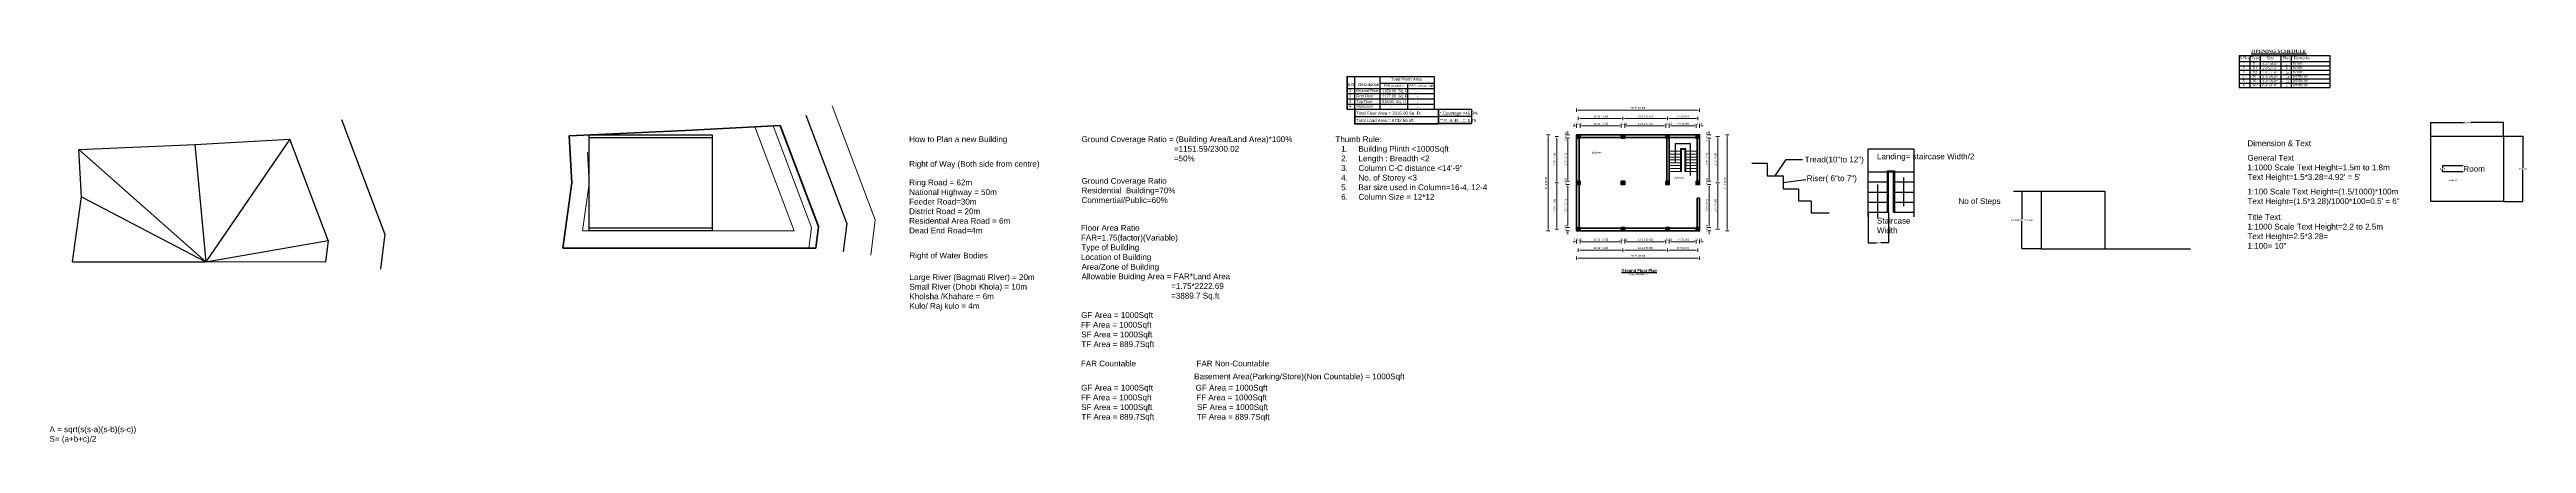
# Model space of a CAD drawing. Header units: feet. Extents: x 28652 to 66086, y -6769 to -640.
# Drawn here: x 34573 to 43155, y -2246 to -880 of the extents above; entities that cross this region are included whole.
import ezdxf

# ---------------------------------------------------------------- set-up
doc = ezdxf.new("R2010")
doc.units = ezdxf.units.FT
doc.header["$LTSCALE"] = 50
doc.header["$MEASUREMENT"] = 0
doc.header["$PDMODE"] = 34
doc.linetypes.add('CENTER', pattern=[2, 1.25, -0.25, 0.25, -0.25])
doc.linetypes.add('DASHED', pattern=[0.75, 0.5, -0.25])
for name, color, linetype, lineweight in [('Boundary', 6, 'Continuous', 35), ('COLUMN', 145, 'Continuous', 40), ('DIMENSION', 142, 'Continuous', 13), ('Right of Way', 3, 'DASHED', 9), ('Road', 3, 'Continuous', 5), ('Setback', 2, 'DASHED', 5), ('stair', 140, 'Continuous', 18), ('wall', 6, 'Continuous', 40)]:
    doc.layers.add(name, color=color, linetype=linetype, lineweight=lineweight)
for name, color, linetype in [('CL', 253, 'CENTER'), ('Hatch', 30, 'Continuous'), ('Text', 7, 'Continuous')]:
    doc.layers.add(name, color=color, linetype=linetype)
doc.styles.add('1@100', font='arial.ttf', dxfattribs={"height": 6})
doc.styles.add('1@1000', font='arial.ttf', dxfattribs={"height": 60})
doc.styles.add('7 INCH', font='times.ttf', dxfattribs={"height": 7})
doc.styles.add('7 INCH1', font='ARIALN.TTF', dxfattribs={"height": 8})
doc.styles.add('dimension', font='arial.ttf')
doc.styles.get("Standard").update_dxf_attribs({"font": 'arial.ttf'})
doc.dimstyles.new('1@100', dxfattribs={"dimscale": 0.1, "dimtxt": 60, "dimasz": 60, "dimexe": 60, "dimexo": 0, "dimgap": 30, "dimtad": 1, "dimdec": 0, "dimzin": 0, "dimdsep": 46, "dimlunit": 4, "dimtxsty": 'dimension', "dimcen": 0, "dimclrd": 256, "dimclre": 256, "dimclrt": 256, "dimadec": 0, "dimazin": 0, "dimtfac": 1, "dimtdec": 0, "dimtix": 1, "dimtofl": 0, "dimtmove": 0, "dimatfit": 3, "dimfxl": 60, "dimfxlon": 1, "dimtfillclr": 256, "dimtolj": 1, "dimtzin": 0, "dimlwd": -1, "dimlwe": -1, "dimarcsym": 0})
doc.dimstyles.get("Standard").update_dxf_attribs({"dimtxt": 6, "dimasz": 0.18, "dimexe": 0.18, "dimexo": 0.0625, "dimgap": 0.09, "dimtad": 0, "dimtih": 1, "dimtoh": 1, "dimdec": 0, "dimzin": 0, "dimdsep": 46, "dimlunit": 4, "dimtxsty": 'Standard', "dimcen": 0.09, "dimadec": 0, "dimazin": 0, "dimtfac": 1, "dimtdec": 0, "dimtofl": 0, "dimtmove": 0, "dimatfit": 3, "dimfxl": 1, "dimtolj": 1, "dimtzin": 0, "dimarcsym": 0})

# ---------------------------------------------------------------- blocks, each defined once
blk = doc.blocks.new('column')
at = {"layer": 'Hatch'}
h = blk.add_hatch(color=256, dxfattribs=at)
h.dxf.hatch_style = 1
h.paths.add_polyline_path([(5267.6, 489.2), (5279.6, 489.2), (5279.6, 501.2), (5267.6, 501.2)])
at = {"layer": 'COLUMN'}
blk.add_lwpolyline([(5267.6, 501.2), (5279.6, 501.2), (5279.6, 489.2), (5267.6, 489.2)], close=True, dxfattribs=at)
blk = doc.blocks.new('*D101')
at = {"color": 0, "lineweight": -2, "transparency": 16777216}
for p, q in [((40874.1, -1444.7), (40874.1, -1550.8)), ((40944.8, -1444.7), (40944.8, -1550.8)), ((40874.3, -1550.7), (40901.4, -1550.7)), ((40944.6, -1550.7), (40917.5, -1550.7))]:
    blk.add_line(p, q, dxfattribs=at)
at = {"color": 0, "transparency": 16777216}
for points in [[(40874.3, -1550.6), (40874.3, -1550.7), (40874.1, -1550.7)], [(40944.6, -1550.6), (40944.6, -1550.7), (40944.8, -1550.7)]]:
    blk.add_solid(points, dxfattribs=at)
at = {"layer": 'Defpoints', "color": 0, "transparency": 16777216}
for p in [(40874.1, -1444.7), (40944.8, -1444.7), (40944.8, -1550.7)]:
    blk.add_point(p, dxfattribs=at)
at = {"color": 0, "transparency": 16777216, "insert": (40909.4, -1550.7), "char_height": 6, "attachment_point": 5}
blk.add_mtext('\\A1;8\'-0"', dxfattribs=at)
blk = doc.blocks.new('*D102')
at = {"color": 0, "lineweight": -2, "transparency": 16777216}
for p, q in [((41473.5, -1373), (41406.5, -1373)), ((41406.6, -1373.2), (41406.6, -1468.8)), ((41406.6, -1570.7), (41406.6, -1475.1)), ((41473.5, -1570.9), (41406.5, -1570.9))]:
    blk.add_line(p, q, dxfattribs=at)
at = {"color": 0, "transparency": 16777216}
for points in [[(41406.6, -1373.2), (41406.7, -1373.2), (41406.6, -1373)], [(41406.6, -1570.7), (41406.7, -1570.7), (41406.6, -1570.9)]]:
    blk.add_solid(points, dxfattribs=at)
at = {"layer": 'Defpoints', "color": 0, "transparency": 16777216}
for p in [(41406.6, -1373), (41473.6, -1373), (41473.6, -1570.9)]:
    blk.add_point(p, dxfattribs=at)
at = {"color": 0, "transparency": 16777216, "insert": (41406.6, -1471.9), "char_height": 6, "attachment_point": 5}
blk.add_mtext('\\A1;9\'5"=113"/7"=16 nos', dxfattribs=at)
blk = doc.blocks.new('*D103')
at = {"color": 0, "lineweight": -2, "transparency": 16777216}
for p, q in [((42823, -1180.7), (42823, -1132.6)), ((42823.2, -1132.8), (42936.8, -1132.8)), ((43074.7, -1132.8), (42961.1, -1132.8)), ((43074.8, -1180.7), (43074.8, -1132.6))]:
    blk.add_line(p, q, dxfattribs=at)
at = {"color": 0, "transparency": 16777216}
for points in [[(42823.2, -1132.8), (42823.2, -1132.9), (42823, -1132.8)], [(43074.7, -1132.8), (43074.7, -1132.9), (43074.8, -1132.8)]]:
    blk.add_solid(points, dxfattribs=at)
at = {"layer": 'Defpoints', "color": 0, "transparency": 16777216}
for p in [(42823, -1180.8), (43074.8, -1132.8), (43074.8, -1180.8)]:
    blk.add_point(p, dxfattribs=at)
at = {"color": 0, "transparency": 16777216, "insert": (42948.9, -1132.8), "char_height": 6, "attachment_point": 5}
blk.add_mtext('\\A1;1000m', dxfattribs=at)
blk = doc.blocks.new('*D104')
at = {"color": 0, "lineweight": -2, "transparency": 16777216}
for p, q in [((43074.9, -1180.8), (43142.1, -1180.8)), ((43141.9, -1181), (43141.9, -1290.8)), ((43141.9, -1406.9), (43141.9, -1297.1)), ((43074.9, -1407.1), (43142.1, -1407.1))]:
    blk.add_line(p, q, dxfattribs=at)
at = {"color": 0, "transparency": 16777216}
for points in [[(43141.9, -1181), (43141.9, -1181), (43141.9, -1180.8)], [(43141.9, -1406.9), (43141.9, -1406.9), (43141.9, -1407.1)]]:
    blk.add_solid(points, dxfattribs=at)
at = {"layer": 'Defpoints', "color": 0, "transparency": 16777216}
for p in [(43074.8, -1180.8), (43074.8, -1407.1), (43141.9, -1407.1)]:
    blk.add_point(p, dxfattribs=at)
at = {"color": 0, "transparency": 16777216, "insert": (43141.9, -1293.9), "char_height": 6, "attachment_point": 5}
blk.add_mtext('\\A1;1000m', dxfattribs=at)
blk = doc.blocks.new('*D105')
at = {"color": 0, "lineweight": -2, "transparency": 16777216}
for p, q in [((42936, -1283.4), (42863.6, -1283.4)), ((42863.8, -1283.5), (42863.8, -1290.5)), ((42936, -1304), (42863.6, -1304)), ((42863.8, -1303.8), (42863.8, -1296.8))]:
    blk.add_line(p, q, dxfattribs=at)
at = {"color": 0, "transparency": 16777216}
for points in [[(42863.8, -1283.5), (42863.8, -1283.5), (42863.8, -1283.4)], [(42863.8, -1303.8), (42863.8, -1303.8), (42863.8, -1304)]]:
    blk.add_solid(points, dxfattribs=at)
at = {"layer": 'Defpoints', "color": 0, "transparency": 16777216}
for p in [(42863.8, -1283.4), (42936, -1283.4), (42936, -1304)]:
    blk.add_point(p, dxfattribs=at)
at = {"color": 0, "transparency": 16777216, "insert": (42863.8, -1293.7), "char_height": 6, "attachment_point": 5}
blk.add_mtext('\\A1;1.5m', dxfattribs=at)
blk = doc.blocks.new('*D130')
at = {"layer": 'Defpoints', "color": 0, "transparency": 16777216}
for p in [(39832.9, -1496.9), (39863.7, -1496.9), (39863.7, -1508.9)]:
    blk.add_point(p, dxfattribs=at)
at = {"layer": 'DIMENSION', "transparency": 16777216}
for p, q in [((39838.9, -1496.9), (39826.9, -1496.9)), ((39838.9, -1508.9), (39826.9, -1508.9)), ((39832.9, -1490.9), (39832.9, -1484.9)), ((39832.9, -1514.9), (39832.9, -1520.9))]:
    blk.add_line(p, q, dxfattribs=at)
for points in [[(39831.9, -1490.9), (39833.9, -1490.9), (39832.9, -1496.9)], [(39831.9, -1514.9), (39833.9, -1514.9), (39832.9, -1508.9)]]:
    blk.add_solid(points, dxfattribs=at)
at = {"layer": 'DIMENSION', "transparency": 16777216, "insert": (39826.1, -1502.9), "char_height": 6, "attachment_point": 5, "rotation": 90, "style": 'dimension'}
blk.add_mtext("\\A1;1' [0.30]", dxfattribs=at)
blk = doc.blocks.new('*D131')
at = {"layer": 'Defpoints', "color": 0, "transparency": 16777216}
for p in [(39832.9, -1348.4), (39863.7, -1348.4), (39863.7, -1496.9)]:
    blk.add_point(p, dxfattribs=at)
at = {"layer": 'DIMENSION', "transparency": 16777216}
for p, q in [((39838.9, -1348.4), (39826.9, -1348.4)), ((39832.9, -1490.9), (39832.9, -1354.4)), ((39838.9, -1496.9), (39826.9, -1496.9))]:
    blk.add_line(p, q, dxfattribs=at)
for points in [[(39831.9, -1354.4), (39833.9, -1354.4), (39832.9, -1348.4)], [(39831.9, -1490.9), (39833.9, -1490.9), (39832.9, -1496.9)]]:
    blk.add_solid(points, dxfattribs=at)
at = {"layer": 'DIMENSION', "transparency": 16777216, "insert": (39826.1, -1422.7), "char_height": 6, "attachment_point": 5, "rotation": 90, "style": 'dimension'}
blk.add_mtext('\\A1;12\'-5" [3.77]', dxfattribs=at)
blk = doc.blocks.new('*D132')
at = {"layer": 'Defpoints', "color": 0, "transparency": 16777216}
for p in [(39832.9, -1336.4), (39863.7, -1336.4), (39863.7, -1348.4)]:
    blk.add_point(p, dxfattribs=at)
at = {"layer": 'DIMENSION', "transparency": 16777216}
for p, q in [((39838.9, -1336.4), (39826.9, -1336.4)), ((39838.9, -1348.4), (39826.9, -1348.4)), ((39832.9, -1330.4), (39832.9, -1324.4)), ((39832.9, -1354.4), (39832.9, -1360.4))]:
    blk.add_line(p, q, dxfattribs=at)
for points in [[(39831.9, -1330.4), (39833.9, -1330.4), (39832.9, -1336.4)], [(39831.9, -1354.4), (39833.9, -1354.4), (39832.9, -1348.4)]]:
    blk.add_solid(points, dxfattribs=at)
at = {"layer": 'DIMENSION', "transparency": 16777216, "insert": (39826.1, -1342.4), "char_height": 6, "attachment_point": 5, "rotation": 90, "style": 'dimension'}
blk.add_mtext("\\A1;1' [0.30]", dxfattribs=at)
blk = doc.blocks.new('*D133')
at = {"layer": 'Defpoints', "color": 0, "transparency": 16777216}
for p in [(39832.9, -1187.9), (39863.7, -1187.9), (39863.7, -1336.4)]:
    blk.add_point(p, dxfattribs=at)
at = {"layer": 'DIMENSION', "transparency": 16777216}
for p, q in [((39838.9, -1187.9), (39826.9, -1187.9)), ((39832.9, -1330.4), (39832.9, -1193.9)), ((39838.9, -1336.4), (39826.9, -1336.4))]:
    blk.add_line(p, q, dxfattribs=at)
for points in [[(39831.9, -1193.9), (39833.9, -1193.9), (39832.9, -1187.9)], [(39831.9, -1330.4), (39833.9, -1330.4), (39832.9, -1336.4)]]:
    blk.add_solid(points, dxfattribs=at)
at = {"layer": 'DIMENSION', "transparency": 16777216, "insert": (39826.1, -1262.1), "char_height": 6, "attachment_point": 5, "rotation": 90, "style": 'dimension'}
blk.add_mtext('\\A1;12\'-5" [3.77]', dxfattribs=at)
blk = doc.blocks.new('*D134')
at = {"layer": 'Defpoints', "color": 0, "transparency": 16777216}
for p in [(39832.9, -1175.9), (39863.7, -1175.9), (39863.7, -1187.9)]:
    blk.add_point(p, dxfattribs=at)
at = {"layer": 'DIMENSION', "transparency": 16777216}
for p, q in [((39838.9, -1175.9), (39826.9, -1175.9)), ((39838.9, -1187.9), (39826.9, -1187.9)), ((39832.9, -1169.9), (39832.9, -1163.9)), ((39832.9, -1193.9), (39832.9, -1199.9))]:
    blk.add_line(p, q, dxfattribs=at)
for points in [[(39831.9, -1169.9), (39833.9, -1169.9), (39832.9, -1175.9)], [(39831.9, -1193.9), (39833.9, -1193.9), (39832.9, -1187.9)]]:
    blk.add_solid(points, dxfattribs=at)
at = {"layer": 'DIMENSION', "transparency": 16777216, "insert": (39826.1, -1181.9), "char_height": 6, "attachment_point": 5, "rotation": 90, "style": 'dimension'}
blk.add_mtext("\\A1;1' [0.30]", dxfattribs=at)
blk = doc.blocks.new('*D135')
at = {"layer": 'Defpoints', "color": 0, "transparency": 16777216}
for p in [(39863.7, -1175.9), (39875.7, -1145.2), (39875.7, -1175.9)]:
    blk.add_point(p, dxfattribs=at)
at = {"layer": 'DIMENSION', "transparency": 16777216}
for p, q in [((39857.7, -1145.2), (39851.7, -1145.2)), ((39863.7, -1151.2), (39863.7, -1139.2)), ((39875.7, -1151.2), (39875.7, -1139.2)), ((39881.7, -1145.2), (39887.7, -1145.2))]:
    blk.add_line(p, q, dxfattribs=at)
for points in [[(39857.7, -1144.2), (39857.7, -1146.2), (39863.7, -1145.2)], [(39881.7, -1144.2), (39881.7, -1146.2), (39875.7, -1145.2)]]:
    blk.add_solid(points, dxfattribs=at)
at = {"layer": 'DIMENSION', "transparency": 16777216, "insert": (39869.7, -1138.3), "char_height": 6, "attachment_point": 5, "style": 'dimension'}
blk.add_mtext("\\A1;1' [0.30]", dxfattribs=at)
blk = doc.blocks.new('*D136')
at = {"layer": 'Defpoints', "color": 0, "transparency": 16777216}
for p in [(39875.7, -1175.9), (40018.3, -1145.2), (40018.3, -1175.9)]:
    blk.add_point(p, dxfattribs=at)
at = {"layer": 'DIMENSION', "transparency": 16777216}
for p, q in [((39875.7, -1151.2), (39875.7, -1139.2)), ((39881.7, -1145.2), (40012.3, -1145.2)), ((40018.3, -1151.2), (40018.3, -1139.2))]:
    blk.add_line(p, q, dxfattribs=at)
for points in [[(39881.7, -1144.2), (39881.7, -1146.2), (39875.7, -1145.2)], [(40012.3, -1144.2), (40012.3, -1146.2), (40018.3, -1145.2)]]:
    blk.add_solid(points, dxfattribs=at)
at = {"layer": 'DIMENSION', "transparency": 16777216, "insert": (39947, -1138.3), "char_height": 6, "attachment_point": 5, "style": 'dimension'}
blk.add_mtext('\\A1;11\'-11" [3.62]', dxfattribs=at)
blk = doc.blocks.new('*D137')
at = {"layer": 'Defpoints', "color": 0, "transparency": 16777216}
for p in [(40018.3, -1175.9), (40030.3, -1145.2), (40030.3, -1181.9)]:
    blk.add_point(p, dxfattribs=at)
at = {"layer": 'DIMENSION', "transparency": 16777216}
for p, q in [((40012.3, -1145.2), (40006.3, -1145.2)), ((40018.3, -1151.2), (40018.3, -1139.2)), ((40030.3, -1151.2), (40030.3, -1139.2)), ((40036.3, -1145.2), (40042.3, -1145.2))]:
    blk.add_line(p, q, dxfattribs=at)
for points in [[(40012.3, -1144.2), (40012.3, -1146.2), (40018.3, -1145.2)], [(40036.3, -1144.2), (40036.3, -1146.2), (40030.3, -1145.2)]]:
    blk.add_solid(points, dxfattribs=at)
at = {"layer": 'DIMENSION', "transparency": 16777216, "insert": (40024.3, -1138.3), "char_height": 6, "attachment_point": 5, "style": 'dimension'}
blk.add_mtext("\\A1;1' [0.30]", dxfattribs=at)
blk = doc.blocks.new('*D138')
at = {"layer": 'Defpoints', "color": 0, "transparency": 16777216}
for p in [(40030.3, -1181.9), (40173, -1145.2), (40173, -1184.9)]:
    blk.add_point(p, dxfattribs=at)
at = {"layer": 'DIMENSION', "transparency": 16777216}
for p, q in [((40030.3, -1151.2), (40030.3, -1139.2)), ((40036.3, -1145.2), (40167, -1145.2)), ((40173, -1151.2), (40173, -1139.2))]:
    blk.add_line(p, q, dxfattribs=at)
for points in [[(40036.3, -1144.2), (40036.3, -1146.2), (40030.3, -1145.2)], [(40167, -1144.2), (40167, -1146.2), (40173, -1145.2)]]:
    blk.add_solid(points, dxfattribs=at)
at = {"layer": 'DIMENSION', "transparency": 16777216, "insert": (40101.6, -1138.3), "char_height": 6, "attachment_point": 5, "style": 'dimension'}
blk.add_mtext('\\A1;11\'-11" [3.62]', dxfattribs=at)
blk = doc.blocks.new('*D139')
at = {"layer": 'Defpoints', "color": 0, "transparency": 16777216}
for p in [(40173, -1184.9), (40185, -1145.2), (40185, -1184.9)]:
    blk.add_point(p, dxfattribs=at)
at = {"layer": 'DIMENSION', "transparency": 16777216}
for p, q in [((40167, -1145.2), (40161, -1145.2)), ((40173, -1151.2), (40173, -1139.2)), ((40185, -1151.2), (40185, -1139.2)), ((40191, -1145.2), (40197, -1145.2))]:
    blk.add_line(p, q, dxfattribs=at)
for points in [[(40167, -1144.2), (40167, -1146.2), (40173, -1145.2)], [(40191, -1144.2), (40191, -1146.2), (40185, -1145.2)]]:
    blk.add_solid(points, dxfattribs=at)
at = {"layer": 'DIMENSION', "transparency": 16777216, "insert": (40179, -1138.3), "char_height": 6, "attachment_point": 5, "style": 'dimension'}
blk.add_mtext("\\A1;1' [0.30]", dxfattribs=at)
blk = doc.blocks.new('*D140')
at = {"layer": 'Defpoints', "color": 0, "transparency": 16777216}
for p in [(40185, -1184.9), (40278, -1145.2), (40278, -1184.9)]:
    blk.add_point(p, dxfattribs=at)
at = {"layer": 'DIMENSION', "transparency": 16777216}
for p, q in [((40185, -1151.2), (40185, -1139.2)), ((40191, -1145.2), (40272, -1145.2)), ((40278, -1151.2), (40278, -1139.2))]:
    blk.add_line(p, q, dxfattribs=at)
for points in [[(40191, -1144.2), (40191, -1146.2), (40185, -1145.2)], [(40272, -1144.2), (40272, -1146.2), (40278, -1145.2)]]:
    blk.add_solid(points, dxfattribs=at)
at = {"layer": 'DIMENSION', "transparency": 16777216, "insert": (40231.5, -1138.3), "char_height": 6, "attachment_point": 5, "style": 'dimension'}
blk.add_mtext('\\A1;7\'-9" [2.36]', dxfattribs=at)
blk = doc.blocks.new('*D141')
at = {"layer": 'Defpoints', "color": 0, "transparency": 16777216}
for p in [(40278, -1184.9), (40290, -1145.2), (40290, -1184.9)]:
    blk.add_point(p, dxfattribs=at)
at = {"layer": 'DIMENSION', "transparency": 16777216}
for p, q in [((40272, -1145.2), (40266, -1145.2)), ((40278, -1151.2), (40278, -1139.2)), ((40290, -1151.2), (40290, -1139.2)), ((40296, -1145.2), (40302, -1145.2))]:
    blk.add_line(p, q, dxfattribs=at)
for points in [[(40272, -1144.2), (40272, -1146.2), (40278, -1145.2)], [(40296, -1144.2), (40296, -1146.2), (40290, -1145.2)]]:
    blk.add_solid(points, dxfattribs=at)
at = {"layer": 'DIMENSION', "transparency": 16777216, "insert": (40284, -1138.3), "char_height": 6, "attachment_point": 5, "style": 'dimension'}
blk.add_mtext("\\A1;1' [0.30]", dxfattribs=at)
blk = doc.blocks.new('*D142')
at = {"layer": 'Defpoints', "color": 0, "transparency": 16777216}
for p in [(39869.7, -1175.9), (40024.3, -1119.7), (40024.3, -1175.9)]:
    blk.add_point(p, dxfattribs=at)
at = {"layer": 'DIMENSION', "transparency": 16777216}
for p, q in [((39869.7, -1125.7), (39869.7, -1113.7)), ((40024.3, -1125.7), (40024.3, -1113.7)), ((39875.7, -1119.7), (40018.3, -1119.7))]:
    blk.add_line(p, q, dxfattribs=at)
for points in [[(39875.7, -1118.7), (39875.7, -1120.7), (39869.7, -1119.7)], [(40018.3, -1118.7), (40018.3, -1120.7), (40024.3, -1119.7)]]:
    blk.add_solid(points, dxfattribs=at)
at = {"layer": 'DIMENSION', "transparency": 16777216, "insert": (39947, -1112.9), "char_height": 6, "attachment_point": 5, "style": 'dimension'}
blk.add_mtext('\\A1;12\'-11" [3.93]', dxfattribs=at)
blk = doc.blocks.new('*D143')
at = {"layer": 'Defpoints', "color": 0, "transparency": 16777216}
for p in [(40024.3, -1175.9), (40179, -1119.7), (40179, -1175.9)]:
    blk.add_point(p, dxfattribs=at)
at = {"layer": 'DIMENSION', "transparency": 16777216}
for p, q in [((40024.3, -1125.7), (40024.3, -1113.7)), ((40179, -1125.7), (40179, -1113.7)), ((40030.3, -1119.7), (40173, -1119.7))]:
    blk.add_line(p, q, dxfattribs=at)
for points in [[(40030.3, -1118.7), (40030.3, -1120.7), (40024.3, -1119.7)], [(40173, -1118.7), (40173, -1120.7), (40179, -1119.7)]]:
    blk.add_solid(points, dxfattribs=at)
at = {"layer": 'DIMENSION', "transparency": 16777216, "insert": (40101.6, -1112.9), "char_height": 6, "attachment_point": 5, "style": 'dimension'}
blk.add_mtext('\\A1;12\'-11" [3.93]', dxfattribs=at)
blk = doc.blocks.new('*D144')
at = {"layer": 'Defpoints', "color": 0, "transparency": 16777216}
for p in [(40179, -1175.9), (40284, -1119.7), (40284, -1175.9)]:
    blk.add_point(p, dxfattribs=at)
at = {"layer": 'DIMENSION', "transparency": 16777216}
for p, q in [((40179, -1125.7), (40179, -1113.7)), ((40284, -1125.7), (40284, -1113.7)), ((40185, -1119.7), (40278, -1119.7))]:
    blk.add_line(p, q, dxfattribs=at)
for points in [[(40185, -1118.7), (40185, -1120.7), (40179, -1119.7)], [(40278, -1118.7), (40278, -1120.7), (40284, -1119.7)]]:
    blk.add_solid(points, dxfattribs=at)
at = {"layer": 'DIMENSION', "transparency": 16777216, "insert": (40231.5, -1112.9), "char_height": 6, "attachment_point": 5, "style": 'dimension'}
blk.add_mtext('\\A1;8\'-9" [2.67]', dxfattribs=at)
blk = doc.blocks.new('*D145')
at = {"layer": 'Defpoints', "color": 0, "transparency": 16777216}
for p in [(40290, -1090.6), (39863.7, -1175.9), (40290, -1175.9)]:
    blk.add_point(p, dxfattribs=at)
at = {"layer": 'DIMENSION', "transparency": 16777216}
for p, q in [((39863.7, -1096.6), (39863.7, -1084.6)), ((39869.7, -1090.6), (40284, -1090.6)), ((40290, -1096.6), (40290, -1084.6))]:
    blk.add_line(p, q, dxfattribs=at)
for points in [[(39869.7, -1089.6), (39869.7, -1091.6), (39863.7, -1090.6)], [(40284, -1089.6), (40284, -1091.6), (40290, -1090.6)]]:
    blk.add_solid(points, dxfattribs=at)
at = {"layer": 'DIMENSION', "transparency": 16777216, "insert": (40076.8, -1083.7), "char_height": 6, "attachment_point": 5, "style": 'dimension'}
blk.add_mtext('\\A1;35\'-6" [10.83]', dxfattribs=at)
blk = doc.blocks.new('*D146')
at = {"layer": 'Defpoints', "color": 0, "transparency": 16777216}
for p in [(39795.3, -1342.4), (39863.7, -1342.4), (39863.7, -1502.9)]:
    blk.add_point(p, dxfattribs=at)
at = {"layer": 'DIMENSION', "transparency": 16777216}
for p, q in [((39801.3, -1342.4), (39789.3, -1342.4)), ((39795.3, -1496.9), (39795.3, -1348.4)), ((39801.3, -1502.9), (39789.3, -1502.9))]:
    blk.add_line(p, q, dxfattribs=at)
for points in [[(39794.3, -1348.4), (39796.3, -1348.4), (39795.3, -1342.4)], [(39794.3, -1496.9), (39796.3, -1496.9), (39795.3, -1502.9)]]:
    blk.add_solid(points, dxfattribs=at)
at = {"layer": 'DIMENSION', "transparency": 16777216, "insert": (39788.4, -1422.7), "char_height": 6, "attachment_point": 5, "rotation": 90, "style": 'dimension'}
blk.add_mtext('\\A1;13\'-5" [4.08]', dxfattribs=at)
blk = doc.blocks.new('*D147')
at = {"layer": 'Defpoints', "color": 0, "transparency": 16777216}
for p in [(39795.3, -1181.9), (39863.7, -1181.9), (39863.7, -1342.4)]:
    blk.add_point(p, dxfattribs=at)
at = {"layer": 'DIMENSION', "transparency": 16777216}
for p, q in [((39801.3, -1181.9), (39789.3, -1181.9)), ((39795.3, -1336.4), (39795.3, -1187.9)), ((39801.3, -1342.4), (39789.3, -1342.4))]:
    blk.add_line(p, q, dxfattribs=at)
for points in [[(39794.3, -1187.9), (39796.3, -1187.9), (39795.3, -1181.9)], [(39794.3, -1336.4), (39796.3, -1336.4), (39795.3, -1342.4)]]:
    blk.add_solid(points, dxfattribs=at)
at = {"layer": 'DIMENSION', "transparency": 16777216, "insert": (39788.4, -1262.1), "char_height": 6, "attachment_point": 5, "rotation": 90, "style": 'dimension'}
blk.add_mtext('\\A1;13\'-5" [4.08]', dxfattribs=at)
blk = doc.blocks.new('*D148')
at = {"layer": 'Defpoints', "color": 0, "transparency": 16777216}
for p in [(39869.7, -1175.9), (39765.4, -1508.9), (39869.7, -1508.9)]:
    blk.add_point(p, dxfattribs=at)
at = {"layer": 'DIMENSION', "transparency": 16777216}
for p, q in [((39771.4, -1175.9), (39759.4, -1175.9)), ((39765.4, -1181.9), (39765.4, -1502.9)), ((39771.4, -1508.9), (39759.4, -1508.9))]:
    blk.add_line(p, q, dxfattribs=at)
for points in [[(39764.4, -1181.9), (39766.4, -1181.9), (39765.4, -1175.9)], [(39764.4, -1502.9), (39766.4, -1502.9), (39765.4, -1508.9)]]:
    blk.add_solid(points, dxfattribs=at)
at = {"layer": 'DIMENSION', "transparency": 16777216, "insert": (39758.6, -1342.4), "char_height": 6, "attachment_point": 5, "rotation": 90, "style": 'dimension'}
blk.add_mtext('\\A1;27\'-9" [8.46]', dxfattribs=at)
blk = doc.blocks.new('*D149')
at = {"layer": 'Defpoints', "color": 0, "transparency": 16777216}
for p in [(40290, -1175.9), (40290, -1187.9), (40322.8, -1187.9)]:
    blk.add_point(p, dxfattribs=at)
at = {"layer": 'DIMENSION', "transparency": 16777216}
for p, q in [((40316.8, -1175.9), (40328.8, -1175.9)), ((40316.8, -1187.9), (40328.8, -1187.9)), ((40322.8, -1169.9), (40322.8, -1163.9)), ((40322.8, -1193.9), (40322.8, -1199.9))]:
    blk.add_line(p, q, dxfattribs=at)
for points in [[(40321.8, -1169.9), (40323.8, -1169.9), (40322.8, -1175.9)], [(40321.8, -1193.9), (40323.8, -1193.9), (40322.8, -1187.9)]]:
    blk.add_solid(points, dxfattribs=at)
at = {"layer": 'DIMENSION', "transparency": 16777216, "insert": (40316, -1181.9), "char_height": 6, "attachment_point": 5, "rotation": 90, "style": 'dimension'}
blk.add_mtext("\\A1;1' [0.30]", dxfattribs=at)
blk = doc.blocks.new('*D150')
at = {"layer": 'Defpoints', "color": 0, "transparency": 16777216}
for p in [(40290, -1187.9), (40290, -1336.4), (40322.8, -1336.4)]:
    blk.add_point(p, dxfattribs=at)
at = {"layer": 'DIMENSION', "transparency": 16777216}
for p, q in [((40316.8, -1187.9), (40328.8, -1187.9)), ((40322.8, -1193.9), (40322.8, -1330.4)), ((40316.8, -1336.4), (40328.8, -1336.4))]:
    blk.add_line(p, q, dxfattribs=at)
for points in [[(40321.8, -1193.9), (40323.8, -1193.9), (40322.8, -1187.9)], [(40321.8, -1330.4), (40323.8, -1330.4), (40322.8, -1336.4)]]:
    blk.add_solid(points, dxfattribs=at)
at = {"layer": 'DIMENSION', "transparency": 16777216, "insert": (40316, -1262.1), "char_height": 6, "attachment_point": 5, "rotation": 90, "style": 'dimension'}
blk.add_mtext('\\A1;12\'-5" [3.77]', dxfattribs=at)
blk = doc.blocks.new('*D151')
at = {"layer": 'Defpoints', "color": 0, "transparency": 16777216}
for p in [(40290, -1336.4), (40290, -1348.4), (40322.8, -1348.4)]:
    blk.add_point(p, dxfattribs=at)
at = {"layer": 'DIMENSION', "transparency": 16777216}
for p, q in [((40316.8, -1336.4), (40328.8, -1336.4)), ((40316.8, -1348.4), (40328.8, -1348.4)), ((40322.8, -1330.4), (40322.8, -1324.4)), ((40322.8, -1354.4), (40322.8, -1360.4))]:
    blk.add_line(p, q, dxfattribs=at)
for points in [[(40321.8, -1330.4), (40323.8, -1330.4), (40322.8, -1336.4)], [(40321.8, -1354.4), (40323.8, -1354.4), (40322.8, -1348.4)]]:
    blk.add_solid(points, dxfattribs=at)
at = {"layer": 'DIMENSION', "transparency": 16777216, "insert": (40316, -1342.4), "char_height": 6, "attachment_point": 5, "rotation": 90, "style": 'dimension'}
blk.add_mtext("\\A1;1' [0.30]", dxfattribs=at)
blk = doc.blocks.new('*D152')
at = {"layer": 'Defpoints', "color": 0, "transparency": 16777216}
for p in [(40290, -1348.4), (40290, -1496.9), (40322.8, -1496.9)]:
    blk.add_point(p, dxfattribs=at)
at = {"layer": 'DIMENSION', "transparency": 16777216}
for p, q in [((40316.8, -1348.4), (40328.8, -1348.4)), ((40322.8, -1354.4), (40322.8, -1490.9)), ((40316.8, -1496.9), (40328.8, -1496.9))]:
    blk.add_line(p, q, dxfattribs=at)
for points in [[(40321.8, -1354.4), (40323.8, -1354.4), (40322.8, -1348.4)], [(40321.8, -1490.9), (40323.8, -1490.9), (40322.8, -1496.9)]]:
    blk.add_solid(points, dxfattribs=at)
at = {"layer": 'DIMENSION', "transparency": 16777216, "insert": (40316, -1422.7), "char_height": 6, "attachment_point": 5, "rotation": 90, "style": 'dimension'}
blk.add_mtext('\\A1;12\'-5" [3.77]', dxfattribs=at)
blk = doc.blocks.new('*D153')
at = {"layer": 'Defpoints', "color": 0, "transparency": 16777216}
for p in [(40290, -1496.9), (40290, -1508.9), (40322.8, -1508.9)]:
    blk.add_point(p, dxfattribs=at)
at = {"layer": 'DIMENSION', "transparency": 16777216}
for p, q in [((40316.8, -1496.9), (40328.8, -1496.9)), ((40316.8, -1508.9), (40328.8, -1508.9)), ((40322.8, -1490.9), (40322.8, -1484.9)), ((40322.8, -1514.9), (40322.8, -1520.9))]:
    blk.add_line(p, q, dxfattribs=at)
for points in [[(40321.8, -1490.9), (40323.8, -1490.9), (40322.8, -1496.9)], [(40321.8, -1514.9), (40323.8, -1514.9), (40322.8, -1508.9)]]:
    blk.add_solid(points, dxfattribs=at)
at = {"layer": 'DIMENSION', "transparency": 16777216, "insert": (40316, -1502.9), "char_height": 6, "attachment_point": 5, "rotation": 90, "style": 'dimension'}
blk.add_mtext("\\A1;1' [0.30]", dxfattribs=at)
blk = doc.blocks.new('*D154')
at = {"layer": 'Defpoints', "color": 0, "transparency": 16777216}
for p in [(40290, -1342.4), (40352.6, -1342.4), (40290, -1502.9)]:
    blk.add_point(p, dxfattribs=at)
at = {"layer": 'DIMENSION', "transparency": 16777216}
for p, q in [((40346.6, -1342.4), (40358.6, -1342.4)), ((40352.6, -1496.9), (40352.6, -1348.4)), ((40346.6, -1502.9), (40358.6, -1502.9))]:
    blk.add_line(p, q, dxfattribs=at)
for points in [[(40351.6, -1348.4), (40353.6, -1348.4), (40352.6, -1342.4)], [(40351.6, -1496.9), (40353.6, -1496.9), (40352.6, -1502.9)]]:
    blk.add_solid(points, dxfattribs=at)
at = {"layer": 'DIMENSION', "transparency": 16777216, "insert": (40345.7, -1422.7), "char_height": 6, "attachment_point": 5, "rotation": 90, "style": 'dimension'}
blk.add_mtext('\\A1;13\'-5" [4.08]', dxfattribs=at)
blk = doc.blocks.new('*D155')
at = {"layer": 'Defpoints', "color": 0, "transparency": 16777216}
for p in [(40290, -1181.9), (40352.6, -1181.9), (40290, -1342.4)]:
    blk.add_point(p, dxfattribs=at)
at = {"layer": 'DIMENSION', "transparency": 16777216}
for p, q in [((40346.6, -1181.9), (40358.6, -1181.9)), ((40352.6, -1336.4), (40352.6, -1187.9)), ((40346.6, -1342.4), (40358.6, -1342.4))]:
    blk.add_line(p, q, dxfattribs=at)
for points in [[(40351.6, -1187.9), (40353.6, -1187.9), (40352.6, -1181.9)], [(40351.6, -1336.4), (40353.6, -1336.4), (40352.6, -1342.4)]]:
    blk.add_solid(points, dxfattribs=at)
at = {"layer": 'DIMENSION', "transparency": 16777216, "insert": (40345.7, -1262.1), "char_height": 6, "attachment_point": 5, "rotation": 90, "style": 'dimension'}
blk.add_mtext('\\A1;13\'-5" [4.08]', dxfattribs=at)
blk = doc.blocks.new('*D50')
at = {"layer": 'Defpoints', "color": 0, "transparency": 16777216}
for p in [(40290, -1175.9), (40290, -1508.9), (40385.1, -1508.9)]:
    blk.add_point(p, dxfattribs=at)
at = {"layer": 'DIMENSION', "transparency": 16777216}
for p, q in [((40379.1, -1175.9), (40391.1, -1175.9)), ((40385.1, -1181.9), (40385.1, -1502.9)), ((40379.1, -1508.9), (40391.1, -1508.9))]:
    blk.add_line(p, q, dxfattribs=at)
for points in [[(40384.1, -1181.9), (40386.1, -1181.9), (40385.1, -1175.9)], [(40384.1, -1502.9), (40386.1, -1502.9), (40385.1, -1508.9)]]:
    blk.add_solid(points, dxfattribs=at)
at = {"layer": 'DIMENSION', "transparency": 16777216, "insert": (40378.2, -1342.4), "char_height": 6, "attachment_point": 5, "rotation": 90, "style": 'dimension'}
blk.add_mtext('\\A1;27\'-9" [8.46]', dxfattribs=at)
blk = doc.blocks.new('*D156')
at = {"layer": 'Defpoints', "color": 0, "transparency": 16777216}
for p in [(40278, -1508.9), (40290, -1508.9), (40278, -1546.5)]:
    blk.add_point(p, dxfattribs=at)
at = {"layer": 'DIMENSION', "transparency": 16777216}
for p, q in [((40278, -1540.5), (40278, -1552.5)), ((40290, -1540.5), (40290, -1552.5)), ((40272, -1546.5), (40266, -1546.5)), ((40296, -1546.5), (40302, -1546.5))]:
    blk.add_line(p, q, dxfattribs=at)
for points in [[(40272, -1545.5), (40272, -1547.5), (40278, -1546.5)], [(40296, -1545.5), (40296, -1547.5), (40290, -1546.5)]]:
    blk.add_solid(points, dxfattribs=at)
at = {"layer": 'DIMENSION', "transparency": 16777216, "insert": (40284, -1539.7), "char_height": 6, "attachment_point": 5, "style": 'dimension'}
blk.add_mtext("\\A1;1' [0.30]", dxfattribs=at)
blk = doc.blocks.new('*D157')
at = {"layer": 'Defpoints', "color": 0, "transparency": 16777216}
for p in [(40185, -1508.9), (40278, -1508.9), (40185, -1546.5)]:
    blk.add_point(p, dxfattribs=at)
at = {"layer": 'DIMENSION', "transparency": 16777216}
for p, q in [((40185, -1540.5), (40185, -1552.5)), ((40278, -1540.5), (40278, -1552.5)), ((40272, -1546.5), (40191, -1546.5))]:
    blk.add_line(p, q, dxfattribs=at)
for points in [[(40191, -1545.5), (40191, -1547.5), (40185, -1546.5)], [(40272, -1545.5), (40272, -1547.5), (40278, -1546.5)]]:
    blk.add_solid(points, dxfattribs=at)
at = {"layer": 'DIMENSION', "transparency": 16777216, "insert": (40231.5, -1539.7), "char_height": 6, "attachment_point": 5, "style": 'dimension'}
blk.add_mtext('\\A1;7\'-9" [2.36]', dxfattribs=at)
blk = doc.blocks.new('*D158')
at = {"layer": 'Defpoints', "color": 0, "transparency": 16777216}
for p in [(40173, -1508.9), (40185, -1508.9), (40173, -1546.5)]:
    blk.add_point(p, dxfattribs=at)
at = {"layer": 'DIMENSION', "transparency": 16777216}
for p, q in [((40173, -1540.5), (40173, -1552.5)), ((40185, -1540.5), (40185, -1552.5)), ((40167, -1546.5), (40161, -1546.5)), ((40191, -1546.5), (40197, -1546.5))]:
    blk.add_line(p, q, dxfattribs=at)
for points in [[(40167, -1545.5), (40167, -1547.5), (40173, -1546.5)], [(40191, -1545.5), (40191, -1547.5), (40185, -1546.5)]]:
    blk.add_solid(points, dxfattribs=at)
at = {"layer": 'DIMENSION', "transparency": 16777216, "insert": (40179, -1539.7), "char_height": 6, "attachment_point": 5, "style": 'dimension'}
blk.add_mtext("\\A1;1' [0.30]", dxfattribs=at)
blk = doc.blocks.new('*D159')
at = {"layer": 'Defpoints', "color": 0, "transparency": 16777216}
for p in [(40030.3, -1508.9), (40173, -1508.9), (40030.3, -1546.5)]:
    blk.add_point(p, dxfattribs=at)
at = {"layer": 'DIMENSION', "transparency": 16777216}
for p, q in [((40030.3, -1540.5), (40030.3, -1552.5)), ((40173, -1540.5), (40173, -1552.5)), ((40167, -1546.5), (40036.3, -1546.5))]:
    blk.add_line(p, q, dxfattribs=at)
for points in [[(40036.3, -1545.5), (40036.3, -1547.5), (40030.3, -1546.5)], [(40167, -1545.5), (40167, -1547.5), (40173, -1546.5)]]:
    blk.add_solid(points, dxfattribs=at)
at = {"layer": 'DIMENSION', "transparency": 16777216, "insert": (40101.6, -1539.7), "char_height": 6, "attachment_point": 5, "style": 'dimension'}
blk.add_mtext('\\A1;11\'-11" [3.62]', dxfattribs=at)
blk = doc.blocks.new('*D160')
at = {"layer": 'Defpoints', "color": 0, "transparency": 16777216}
for p in [(40018.3, -1508.9), (40030.3, -1508.9), (40018.3, -1546.5)]:
    blk.add_point(p, dxfattribs=at)
at = {"layer": 'DIMENSION', "transparency": 16777216}
for p, q in [((40018.3, -1540.5), (40018.3, -1552.5)), ((40030.3, -1540.5), (40030.3, -1552.5)), ((40012.3, -1546.5), (40006.3, -1546.5)), ((40036.3, -1546.5), (40042.3, -1546.5))]:
    blk.add_line(p, q, dxfattribs=at)
for points in [[(40012.3, -1545.5), (40012.3, -1547.5), (40018.3, -1546.5)], [(40036.3, -1545.5), (40036.3, -1547.5), (40030.3, -1546.5)]]:
    blk.add_solid(points, dxfattribs=at)
at = {"layer": 'DIMENSION', "transparency": 16777216, "insert": (40024.3, -1539.7), "char_height": 6, "attachment_point": 5, "style": 'dimension'}
blk.add_mtext("\\A1;1' [0.30]", dxfattribs=at)
blk = doc.blocks.new('*D161')
at = {"layer": 'Defpoints', "color": 0, "transparency": 16777216}
for p in [(39875.7, -1508.9), (40018.3, -1508.9), (39875.7, -1546.5)]:
    blk.add_point(p, dxfattribs=at)
at = {"layer": 'DIMENSION', "transparency": 16777216}
for p, q in [((39875.7, -1540.5), (39875.7, -1552.5)), ((40018.3, -1540.5), (40018.3, -1552.5)), ((40012.3, -1546.5), (39881.7, -1546.5))]:
    blk.add_line(p, q, dxfattribs=at)
for points in [[(39881.7, -1545.5), (39881.7, -1547.5), (39875.7, -1546.5)], [(40012.3, -1545.5), (40012.3, -1547.5), (40018.3, -1546.5)]]:
    blk.add_solid(points, dxfattribs=at)
at = {"layer": 'DIMENSION', "transparency": 16777216, "insert": (39947, -1539.7), "char_height": 6, "attachment_point": 5, "style": 'dimension'}
blk.add_mtext('\\A1;11\'-11" [3.62]', dxfattribs=at)
blk = doc.blocks.new('*D162')
at = {"layer": 'Defpoints', "color": 0, "transparency": 16777216}
for p in [(39863.7, -1508.9), (39875.7, -1508.9), (39863.7, -1546.5)]:
    blk.add_point(p, dxfattribs=at)
at = {"layer": 'DIMENSION', "transparency": 16777216}
for p, q in [((39863.7, -1540.5), (39863.7, -1552.5)), ((39875.7, -1540.5), (39875.7, -1552.5)), ((39857.7, -1546.5), (39851.7, -1546.5)), ((39881.7, -1546.5), (39887.7, -1546.5))]:
    blk.add_line(p, q, dxfattribs=at)
for points in [[(39857.7, -1545.5), (39857.7, -1547.5), (39863.7, -1546.5)], [(39881.7, -1545.5), (39881.7, -1547.5), (39875.7, -1546.5)]]:
    blk.add_solid(points, dxfattribs=at)
at = {"layer": 'DIMENSION', "transparency": 16777216, "insert": (39869.7, -1539.7), "char_height": 6, "attachment_point": 5, "style": 'dimension'}
blk.add_mtext("\\A1;1' [0.30]", dxfattribs=at)
blk = doc.blocks.new('*D163')
at = {"layer": 'Defpoints', "color": 0, "transparency": 16777216}
for p in [(39869.7, -1508.9), (40024.3, -1508.9), (40024.3, -1576.1)]:
    blk.add_point(p, dxfattribs=at)
at = {"layer": 'DIMENSION', "transparency": 16777216}
for p, q in [((39869.7, -1570.1), (39869.7, -1582.1)), ((39875.7, -1576.1), (40018.3, -1576.1)), ((40024.3, -1570.1), (40024.3, -1582.1))]:
    blk.add_line(p, q, dxfattribs=at)
for points in [[(39875.7, -1575.1), (39875.7, -1577.1), (39869.7, -1576.1)], [(40018.3, -1575.1), (40018.3, -1577.1), (40024.3, -1576.1)]]:
    blk.add_solid(points, dxfattribs=at)
at = {"layer": 'DIMENSION', "transparency": 16777216, "insert": (39947, -1569.3), "char_height": 6, "attachment_point": 5, "style": 'dimension'}
blk.add_mtext('\\A1;12\'-11" [3.93]', dxfattribs=at)
blk = doc.blocks.new('*D164')
at = {"layer": 'Defpoints', "color": 0, "transparency": 16777216}
for p in [(40024.3, -1508.9), (40179, -1508.9), (40179, -1576.1)]:
    blk.add_point(p, dxfattribs=at)
at = {"layer": 'DIMENSION', "transparency": 16777216}
for p, q in [((40024.3, -1570.1), (40024.3, -1582.1)), ((40030.3, -1576.1), (40173, -1576.1)), ((40179, -1570.1), (40179, -1582.1))]:
    blk.add_line(p, q, dxfattribs=at)
for points in [[(40030.3, -1575.1), (40030.3, -1577.1), (40024.3, -1576.1)], [(40173, -1575.1), (40173, -1577.1), (40179, -1576.1)]]:
    blk.add_solid(points, dxfattribs=at)
at = {"layer": 'DIMENSION', "transparency": 16777216, "insert": (40101.6, -1569.3), "char_height": 6, "attachment_point": 5, "style": 'dimension'}
blk.add_mtext('\\A1;12\'-11" [3.93]', dxfattribs=at)
blk = doc.blocks.new('*D165')
at = {"layer": 'Defpoints', "color": 0, "transparency": 16777216}
for p in [(40179, -1508.9), (40284, -1508.9), (40284, -1576.1)]:
    blk.add_point(p, dxfattribs=at)
at = {"layer": 'DIMENSION', "transparency": 16777216}
for p, q in [((40179, -1570.1), (40179, -1582.1)), ((40185, -1576.1), (40278, -1576.1)), ((40284, -1570.1), (40284, -1582.1))]:
    blk.add_line(p, q, dxfattribs=at)
for points in [[(40185, -1575.1), (40185, -1577.1), (40179, -1576.1)], [(40278, -1575.1), (40278, -1577.1), (40284, -1576.1)]]:
    blk.add_solid(points, dxfattribs=at)
at = {"layer": 'DIMENSION', "transparency": 16777216, "insert": (40231.5, -1569.3), "char_height": 6, "attachment_point": 5, "style": 'dimension'}
blk.add_mtext('\\A1;8\'-9" [2.67]', dxfattribs=at)
blk = doc.blocks.new('*D51')
at = {"layer": 'Defpoints', "color": 0, "transparency": 16777216}
for p in [(39863.7, -1508.9), (40290, -1508.9), (40290, -1603.6)]:
    blk.add_point(p, dxfattribs=at)
at = {"layer": 'DIMENSION', "transparency": 16777216}
for p, q in [((39863.7, -1597.6), (39863.7, -1609.6)), ((39869.7, -1603.6), (40284, -1603.6)), ((40290, -1597.6), (40290, -1609.6))]:
    blk.add_line(p, q, dxfattribs=at)
for points in [[(39869.7, -1602.6), (39869.7, -1604.6), (39863.7, -1603.6)], [(40284, -1602.6), (40284, -1604.6), (40290, -1603.6)]]:
    blk.add_solid(points, dxfattribs=at)
at = {"layer": 'DIMENSION', "transparency": 16777216, "insert": (40076.8, -1596.7), "char_height": 6, "attachment_point": 5, "style": 'dimension'}
blk.add_mtext('\\A1;35\'-6" [10.83]', dxfattribs=at)

msp = doc.modelspace()

# ---------------------------------------------------------------- linework, layer by layer
for p, q in [((35076.42, -1209.5), (35405.92, -1191.35)), ((35405.92, -1191.35), (35113.91, -1616.77)), ((35538.41, -1542.17), (35405.92, -1191.35)), ((35734.85, -1518.89), (35585.54, -1123.52)), ((36442.71, -1175.88), (36868.95, -1175.88)), ((36442.71, -1508.94), (36442.71, -1175.88)), ((36442.71, -1184.88), (36868.95, -1184.88)), ((36868.95, -1175.88), (36868.95, -1508.94)), ((34674.81, -1227.21), (35076.42, -1209.5)), ((34683.55, -1390.98), (34674.81, -1227.21)), ((34674.81, -1227.21), (35113.91, -1616.77)), ((35076.42, -1209.5), (35113.91, -1616.77)), ((40257.29, -1206.6), (40257.29, -1316.58)), ((40470.5, -1273.72), (40524.1, -1273.72)), ((40524.1, -1273.72), (40524.1, -1318.33)), ((40289.96, -1348.41), (40280.96, -1348.41)), ((40524.1, -1318.33), (40579.53, -1318.33)), ((40579.53, -1318.33), (40579.53, -1363.48)), ((40579.53, -1363.48), (40632.29, -1363.48)), ((40632.29, -1363.48), (40632.29, -1405.35)), ((40944.78, -1444.69), (40944.78, -1304.2)), ((40961.6, -1444.69), (40961.6, -1304.2)), ((34651.91, -1616.77), (34683.55, -1390.98)), ((34683.55, -1390.98), (35113.91, -1616.77)), ((40289.96, -1396.16), (40280.96, -1396.16)), ((40632.29, -1405.35), (40676.96, -1405.35)), ((40676.96, -1405.35), (40676.96, -1446.03)), ((40676.96, -1446.03), (40739.2, -1446.03)), ((35113.91, -1616.77), (35538.41, -1542.17)), ((35538.41, -1542.17), (35528.91, -1617.57)), ((35734.85, -1518.89), (35719.41, -1641.55)), ((36868.95, -1499.94), (36442.71, -1499.94)), ((36868.95, -1508.94), (36442.71, -1508.94)), ((34651.91, -1616.77), (35113.91, -1616.77)), ((35528.91, -1617.57), (35113.91, -1616.77))]:
    msp.add_line(p, q)
for points in [[(36442.71, -1175.88), (36868.95, -1175.88), (36868.95, -1508.94), (36442.71, -1508.94)], [(42823.04, -1180.8), (43074.84, -1180.8), (43074.84, -1407.09), (42823.04, -1407.09)]]:
    msp.add_lwpolyline(points, close=True)
for points in [[(40874.1, -1460.65), (40874.1, -1224.37), (41032.28, -1224.37), (41032.28, -1460.65)], [(40874.1, -1304.2), (41032.28, -1304.2)], [(40874.1, -1339.32), (40944.78, -1339.32)], [(40941.1, -1444.69), (40941.1, -1300.52), (40965.27, -1300.52), (40965.27, -1444.69)], [(40961.6, -1339.32), (41032.28, -1339.32)], [(41473.59, -1372.99), (41376.94, -1372.99)], [(41473.59, -1372.99), (41473.59, -1570.9), (41694.83, -1570.9), (41694.83, -1372.99), (41473.59, -1372.99)], [(40874.1, -1374.44), (40944.78, -1374.44)], [(40874.1, -1409.56), (40944.78, -1409.56)], [(40874.1, -1444.69), (40944.78, -1444.69)], [(40961.6, -1374.44), (41032.28, -1374.44)], [(40961.6, -1409.56), (41032.28, -1409.56)], [(40961.6, -1444.69), (41032.28, -1444.69)], [(41694.83, -1570.9), (41990.41, -1570.9)]]:
    msp.add_lwpolyline(points)
at = {"layer": 'Boundary'}
for p, q in [((36373.75, -1178.92), (36775.36, -1161.21)), ((36382.49, -1342.69), (36373.75, -1178.92)), ((36775.36, -1161.21), (37104.86, -1143.06)), ((37237.35, -1493.87), (37104.86, -1143.06)), ((36350.85, -1568.48), (36382.49, -1342.69)), ((37237.35, -1493.87), (37227.85, -1569.28)), ((36350.85, -1568.48), (36812.85, -1568.48)), ((37227.85, -1569.28), (36812.85, -1568.48))]:
    msp.add_line(p, q, dxfattribs=at)
at = {"layer": 'CL', "ltscale": 25}
for q in [(37194.67, -1109.14), (37323.1, -1581.27)]:
    msp.add_line((37335.57, -1482.24), q, dxfattribs=at)
at = {"layer": 'Right of Way', "ltscale": 25}
for q in [(37079.73, -1144.44), (37203.67, -1569.23)]:
    msp.add_line((37212.79, -1496.78), q, dxfattribs=at)
at = {"layer": 'Road'}
for q in [(37284.48, -1075.22), (37418.35, -1593.26)]:
    msp.add_line((37433.79, -1470.6), q, dxfattribs=at)
at = {"layer": 'Setback', "ltscale": 25}
for p, q in [((37153.32, -1509.14), (37016.9, -1147.9)), ((36442.71, -1345.28), (36436.89, -1236.2)), ((36419.85, -1508.48), (36442.71, -1345.28)), ((36419.85, -1508.48), (36812.85, -1508.48)), ((37153.32, -1509.14), (36812.97, -1508.48))]:
    msp.add_line(p, q, dxfattribs=at)
at = {"layer": 'stair'}
for p, q in [((40184.96, -1232.88), (40226.96, -1232.88)), ((40184.96, -1242.88), (40226.96, -1242.88)), ((40184.96, -1252.88), (40226.96, -1252.88)), ((40184.96, -1262.88), (40226.96, -1262.88)), ((40184.96, -1272.88), (40226.96, -1272.88)), ((40184.96, -1282.88), (40226.96, -1282.88)), ((40223.96, -1223.88), (40241.96, -1223.88)), ((40223.96, -1223.88), (40223.96, -1302.88)), ((40226.96, -1226.88), (40238.96, -1226.88)), ((40226.96, -1226.88), (40226.96, -1302.88)), ((40238.96, -1226.88), (40238.96, -1302.88)), ((40238.96, -1232.88), (40280.96, -1232.88)), ((40238.96, -1242.88), (40280.96, -1242.88)), ((40238.96, -1252.88), (40280.96, -1252.88)), ((40238.96, -1262.88), (40280.96, -1262.88)), ((40238.96, -1272.88), (40280.96, -1272.88)), ((40238.96, -1282.88), (40280.96, -1282.88)), ((40241.96, -1223.88), (40241.96, -1302.88)), ((40184.96, -1292.88), (40226.96, -1292.88)), ((40184.96, -1302.88), (40226.96, -1302.88)), ((40238.96, -1292.88), (40280.96, -1292.88)), ((40238.96, -1302.88), (40280.96, -1302.88))]:
    msp.add_line(p, q, dxfattribs=at)
at = {"layer": 'Text'}
for p, q in [((42159.74, -900.41), (42473.34, -900.41)), ((42159.74, -900.41), (42159.74, -1011.77)), ((42159.74, -915.41), (42159.74, -1011.77)), ((42159.74, -921.77), (42473.34, -921.77)), ((42159.74, -936.77), (42473.34, -936.77)), ((42195.74, -900.41), (42195.74, -1011.77)), ((42195.74, -915.41), (42195.74, -1011.77)), ((42231.74, -900.41), (42231.74, -1011.77)), ((42231.74, -915.41), (42231.74, -1011.77)), ((42303.74, -900.41), (42303.74, -1011.77)), ((42303.74, -915.41), (42303.74, -1011.77)), ((42339.74, -900.41), (42339.74, -1011.77)), ((42339.74, -915.41), (42339.74, -1011.77)), ((42473.34, -900.41), (42473.34, -1011.77)), ((42473.34, -915.41), (42473.34, -1011.77)), ((39068.09, -1014.99), (39370.61, -1014.99)), ((39094.77, -973.33), (39094.77, -1087.31)), ((39181.71, -973.33), (39181.71, -1087.31)), ((39181.71, -997.04), (39370.61, -997.04)), ((39277.39, -997.04), (39277.39, -1087.31)), ((42159.74, -945.41), (42159.74, -1011.77)), ((42159.74, -951.77), (42473.34, -951.77)), ((42159.74, -966.77), (42473.34, -966.77)), ((42159.74, -981.77), (42473.34, -981.77)), ((42159.74, -996.77), (42473.34, -996.77)), ((42159.74, -1011.77), (42473.34, -1011.77)), ((42159.74, -1011.77), (42473.34, -1011.77)), ((42195.74, -945.41), (42195.74, -1011.77)), ((42231.74, -945.41), (42231.74, -1011.77)), ((42303.74, -945.41), (42303.74, -1011.77)), ((42339.74, -945.41), (42339.74, -1011.77)), ((42473.34, -945.41), (42473.34, -1011.77)), ((42473.34, -960.41), (42473.34, -1011.77)), ((39068.09, -1032.95), (39370.61, -1032.95)), ((39068.09, -1050.9), (39370.61, -1050.9)), ((39068.09, -1069.86), (39370.61, -1069.86)), ((39094.77, -1112.47), (39385.01, -1112.47)), ((39500.77, -1112.47), (39385.01, -1112.47))]:
    msp.add_line(p, q, dxfattribs=at)
at = {"layer": 'Text', "color": 5}
for p, q in [((39068.09, -973.33), (39181.71, -973.33)), ((39068.09, -973.33), (39068.09, -1087.31)), ((39068.09, -973.83), (39181.71, -973.83)), ((39068.59, -973.33), (39068.59, -1087.31)), ((39181.71, -973.33), (39370.61, -973.33)), ((39181.71, -973.83), (39370.61, -973.83)), ((39370.11, -973.33), (39370.11, -1087.31)), ((39370.61, -973.33), (39370.61, -1087.31)), ((39068.09, -1086.81), (39500.77, -1086.81)), ((39068.09, -1086.81), (39370.61, -1086.81)), ((39068.09, -1087.31), (39500.77, -1087.31)), ((39068.09, -1087.31), (39370.61, -1087.31)), ((39094.77, -1087.31), (39094.77, -1137.62)), ((39095.27, -1087.31), (39095.27, -1137.62)), ((39384.51, -1087.31), (39384.51, -1137.62)), ((39385.01, -1087.31), (39385.01, -1137.62)), ((39500.77, -1137.12), (39500.77, -1086.81)), ((39094.77, -1137.12), (39385.01, -1137.12)), ((39094.77, -1137.62), (39385.01, -1137.62)), ((39500.77, -1137.12), (39385.01, -1137.12)), ((39500.77, -1137.62), (39385.01, -1137.62))]:
    msp.add_line(p, q, dxfattribs=at)
at = {"layer": 'wall'}
for p, q in [((39863.72, -1175.88), (40289.96, -1175.88)), ((39863.72, -1508.94), (39863.72, -1175.88)), ((39872.72, -1184.88), (40280.96, -1184.88)), ((39872.72, -1499.94), (39872.72, -1184.88)), ((40175.96, -1184.88), (40175.96, -1348.41)), ((40184.96, -1184.88), (40184.96, -1348.41)), ((40280.96, -1184.88), (40280.96, -1348.41)), ((40289.96, -1175.88), (40289.96, -1348.41)), ((40280.96, -1396.16), (40280.96, -1499.94)), ((40289.96, -1396.16), (40289.96, -1508.94)), ((40289.96, -1508.94), (39863.72, -1508.94)), ((40280.96, -1499.94), (39872.72, -1499.94)), ((40175.96, -1496.94), (40175.96, -1499.94)), ((40184.96, -1496.94), (40184.96, -1499.94))]:
    msp.add_line(p, q, dxfattribs=at)

# ---------------------------------------------------------------- block references
for p in [(34596.08, -1677.06), (34750.7, -1677.06), (34905.31, -1677.06), (35010.31, -1677.06), (34596.08, -1837.59), (34750.7, -1837.59), (34905.31, -1837.59), (35010.31, -1837.59), (34596.08, -1998.12), (34750.7, -1998.12), (34905.31, -1998.12), (35010.31, -1998.12)]:
    msp.add_blockref('column', p)

# ---------------------------------------------------------------- texts
for s, p in [('Floor Area Ratio', (38146.2, -1508.78)), ('FAR=1.75(factor)(Variable)', (38146.2, -1542.46)), ('Type of Building', (38147.84, -1576.13)), ('Area/Zone of Building', (38148.49, -1643.48)), ('Location of Building', (38146.44, -1609.81)), ('Allowable Buiding Area = FAR*Land Area', (38148.49, -1676.81)), ('                                        =1.75*2222.69', (38148.49, -1710.23)), ('GF Area = 1000Sqft', (38147, -1810.91)), ('                                        =3889.7 Sq.ft', (38148.49, -1743.9)), ('FF Area = 1000Sqft', (38146.2, -1844.58)), ('SF Area = 1000Sqft', (38147.24, -1878.26)), ('TF Area = 889.7Sqft', (38147.84, -1911.93)), ('FAR Countable                           FAR Non-Countable', (38146.2, -1978.94)), ('GF Area = 1000Sqft                   GF Area = 1000Sqft', (38147, -2062.91)), ('                   Basement Area(Parking/Store)(Non Countable) = 1000Sqft', (38391.1, -2023.79)), ('TF Area = 889.7Sqft                   TF Area = 889.7Sqft', (38147.84, -2163.94)), ('FF Area = 1000Sqft                    FF Area = 1000Sqft', (38146.2, -2096.59)), ('SF Area = 1000Sqft                    SF Area = 1000Sqft', (38147.24, -2130.26))]:
    msp.add_text(s, height=20).set_placement(p)
at = {"char_height": 20, "attachment_point": 1}
for s, width, insert in [('How to Plan a new Building', 649.0631, (37551.19, -1181.16)), ('Ground Coverage Ratio = (Building Area/Land Area)*100%\\P^I^I^I^I=1151.59/2300.02\\P^I^I^I^I=50%', 787.0386, (38148.49, -1181.16)), ('Thumb Rule:\\P\\pxi-3,l4,t4;1.^IBuilding Plinth <1000Sqft\\P2.^ILength : Breadth <2\\P3.^IColumn C-C distance <14\'-9"\\P4.^INo. of Storey <3\\P5.^IBar size used in Column=16-4, 12-4\\P6.^IColumn Size = 12*12', 787.0386, (39027.91, -1181.16)), ('Dimension & Text', 649.0631, (42188.05, -1195.3)), ('Right of Way (Both side from centre)', 649.0631, (37551.19, -1266.88)), ('Tread(10"to 12")', 649.0631, (40654.09, -1251.47)), ('Landing= staircase Width/2', 649.0631, (40904.27, -1240.91)), ("General Text\\P1:1000 Scale Text Height=1.5m to 1.8m\\PText Height=1.5*3.28=4.92' = 5'", 649.0631, (42188.05, -1245.61)), ('Room', 649.0631, (42936.05, -1283.64)), ('Ring Road = 62m\\PNational Highway = 50m\\PFeeder Road=30m\\PDistrict Road = 20m\\PResidential Area Road = 6m\\PDead End Road=4m', 649.0631, (37551.19, -1331.09)), ('Ground Coverage Ratio \\PResidential  Building=70%\\PCommertial/Public=60%', 787.0386, (38148.49, -1325.66)), ('Riser( 6"to 7")', 649.0631, (40661.14, -1316.68)), ('1:100 Scale Text Height=(1.5/1000)*100m\\PText Height=(1.5*3.28)/1000*100=0.5\' = 6"', 649.0631, (42188.05, -1362.77)), ('No of Steps', 649.0631, (41186.71, -1395.79)), ('Title Text\\P1:1000 Scale Text Height=2.2 to 2.5m\\PText Height=2.5*3.28= \\P1:100= 10"', 649.0631, (42188.05, -1451.02)), ('Staircase \\PWidth', 649.0631, (40904.27, -1463.77)), ('Right of Water Bodies', 649.0631, (37552.09, -1584.48)), ('Large River (Bagmati RIver) = 20m\\PSmall River (Dhobi Khola) = 10m\\PKholsha /Khahare = 6m\\PKulo/ Raj kulo = 4m', 649.0631, (37552.09, -1659.34)), ('A = sqrt(s(s-a)(s-b)(s-c))\\PS= (a+b+c)/2', 649.0631, (34572.8, -2187.07))]:
    msp.add_mtext_dynamic_manual_height_columns(s, width=width, gutter_width=100, heights=[0], dxfattribs=dict(at, insert=insert))
at = {"insert": (42886.65, -1330.99), "char_height": 5, "attachment_point": 1, "style": '1@1000'}
msp.add_mtext_dynamic_manual_height_columns('Bedroom', width=146.7551, gutter_width=25, heights=[0], dxfattribs=at)
at = {"layer": 'Text'}
for s, height, style, p in [('S.No.', 10, '7 INCH', (42161.48, -914.3)), ('2', 8, '7 INCH', (42171.78, -947.93)), ('1', 8, '7 INCH', (42171.78, -932.93)), ('Type', 10, '7 INCH', (42199.5, -914.3)), ('D', 8, '7 INCH', (42206.42, -932.93)), ('D1', 8, '7 INCH', (42206.42, -947.93)), ('4\'-0"x8\'-0"', 8, '7 INCH', (42239.52, -933.7)), ('3\'-0"x7\'-0"', 8, '7 INCH', (42240, -949.7)), ('Size', 10, '7 INCH', (42254.31, -914.3)), ('Nos.', 10, '7 INCH', (42311.05, -914.3)), ('6', 8, '7 INCH', (42320.67, -948.19)), ('1', 8, '7 INCH', (42320.67, -934.48)), ('DOOR', 8, '7 INCH', (42344.56, -932.93)), ('DOOR', 8, '7 INCH', (42344.56, -947.93)), ('Remarks', 10, '7 INCH', (42349.27, -914.3)), ('S.N.', 10.56, '7 INCH1', (39069.81, -1006.42)), ('1', 9.6, '7 INCH1', (39075.3, -1027.62)), ('Ground Floor', 9.6, '7 INCH1', (39100.21, -1027.62)), ('Description', 10.56, '7 INCH1', (39107.31, -1006.42)), ('1320.00  Sq. Ft.', 9.6, '7 INCH1', (39191.32, -1028.48)), ('FAR countable', 7.68, '7 INCH1', (39196.07, -1008.69)), ('Total Plinth Area', 10.56, '7 INCH1', (39220.2, -988.46)), ('FAR non-countable', 7.68, '7 INCH1', (39284.49, -1008.69)), ('-', 9.6, '7 INCH1', (39310.71, -1028.48)), ('4', 8, '7 INCH', (42171.78, -977.93)), ('6', 8, '7 INCH', (42171.78, -1007.93)), ('3', 8, '7 INCH', (42171.78, -962.93)), ('5', 8, '7 INCH', (42171.78, -992.93)), ('W', 8, '7 INCH', (42206.42, -978.16)), ('W1', 8, '7 INCH', (42206.42, -993.16)), ('W2', 8, '7 INCH', (42206.42, -1008.16)), ('D2', 8, '7 INCH', (42206.42, -962.93)), ('4\'-4"x8\'-0"', 8, '7 INCH', (42237.36, -1008.22)), ('2\'-6"x7\'-6"', 8, '7 INCH', (42238.43, -964.37)), ('8\'-0"x5\'-0"', 8, '7 INCH', (42239.52, -978.98)), ('3\'-0"x5\'-0"', 8, '7 INCH', (42239.52, -993.98)), ('2', 8, '7 INCH', (42320.67, -1009.71)), ('10', 8, '7 INCH', (42320.67, -964.48)), ('14', 8, '7 INCH', (42320.67, -979.71)), ('12', 8, '7 INCH', (42320.67, -994.71)), ('WINDOW', 8, '7 INCH', (42344.56, -978.16)), ('WINDOW', 8, '7 INCH', (42344.56, -993.16)), ('WINDOW', 8, '7 INCH', (42344.56, -1008.16)), ('DOOR', 8, '7 INCH', (42344.56, -962.93)), ('4', 9.6, '7 INCH1', (39075.3, -1081.99)), ('3', 9.6, '7 INCH1', (39075.3, -1065.03)), ('2', 9.6, '7 INCH1', (39075.3, -1046.08)), ('Total Floor Area = 3315.00 Sq. Ft.', 10.9771, '7 INCH1', (39099.57, -1106.38)), ('Top Floor', 9.6, '7 INCH1', (39100.21, -1065.36)), ('Staircover', 9.6, '7 INCH1', (39100.21, -1082.31)), ('First Floor', 9.6, '7 INCH1', (39100.21, -1046.4)), ('818.00  Sq. Ft.', 9.6, '7 INCH1', (39189.98, -1065.39)), ('1177.00  Sq. Ft.', 9.6, '7 INCH1', (39190.35, -1046.44)), ('-', 9.6, '7 INCH1', (39219.45, -1082.35)), ('-', 9.6, '7 INCH1', (39310.71, -1046.94)), ('-', 9.6, '7 INCH1', (39310.71, -1065.89)), ('-', 9.6, '7 INCH1', (39310.71, -1084.85)), ('* Coverage =45.0%%% ', 10.9771, '7 INCH1', (39389.81, -1106.38)), ('Total Land Area = 5732.69 sft.', 10.9771, '7 INCH1', (39099.57, -1131.53)), ('** F. A. R.   =  1.75', 10.9771, '7 INCH1', (39389.81, -1131.53))]:
    msp.add_text(s, height=height, dxfattribs=dict(at, style=style)).set_placement(p)
at = {"layer": 'Text', "insert": (42201.5, -880.17), "char_height": 12, "width": 187, "attachment_point": 1, "style": '7 INCH'}
msp.add_mtext('{\\fTimes New Roman|b1|i0|c0|p18;\\LOPENING SCHEDULE}', dxfattribs=at)
at = {"layer": 'Text', "attachment_point": 1}
for s, width, gutter_width, insert, char_height, style in [('Bedroom', 85.4632, 30, (39916.6, -1234.05), 6, '1@100'), ('Staircase', 73.9895, 300, (40201.15, -1320.76), 6, '1@1000'), ('{\\fArial|b1|i0|c0|p34;\\LGround Floor Plan}', 152.0107, 300, (40019.59, -1641.65), 10, '1@1000'), ('Area=986.00Sq.ft', 73.9895, 300, (40045.61, -1657.73), 6, '1@1000')]:
    msp.add_mtext_dynamic_manual_height_columns(s, width=width, gutter_width=gutter_width, heights=[0], dxfattribs=dict(at, insert=insert, char_height=char_height, style=style))

# ---------------------------------------------------------------- dimensions: what is measured, and where the dimension line sits
for base, p1, p2, text, picture, middle in [((43074.84, -1132.83), (42823.04, -1180.8), (43074.84, -1180.8), '1000m', '*D103', (42948.94, -1132.83)), ((40944.78, -1550.67), (40874.1, -1444.69), (40944.78, -1444.69), '8\'-0"', '*D101', (40909.44, -1550.67))]:
    dim = msp.add_linear_dim(base=base, p1=p1, p2=p2, text=text, dimstyle='Standard')
    dim.commit()
    dim.dimension.update_dxf_attribs({"geometry": picture, "text_midpoint": middle})
for base, p1, p2, text, picture, middle in [((43141.89, -1407.09), (43074.84, -1180.8), (43074.84, -1407.09), '1000m', '*D104', (43141.89, -1293.95)), ((42863.79, -1283.36), (42936.05, -1303.96), (42936.05, -1283.36), '1.5m', '*D105', (42863.79, -1293.66)), ((41406.64, -1372.99), (41473.59, -1570.9), (41473.59, -1372.99), '9\'5"=113"/7"=16 nos', '*D102', (41406.64, -1471.94))]:
    dim = msp.add_linear_dim(base=base, p1=p1, p2=p2, angle=90, text=text, dimstyle='Standard')
    dim.commit()
    dim.dimension.update_dxf_attribs({"geometry": picture, "text_midpoint": middle})
at = {"layer": 'DIMENSION'}
for base, p1, p2, picture, middle in [((40289.96, -1090.59), (39863.72, -1175.88), (40289.96, -1175.88), '*D145', (40076.84, -1083.75)), ((40024.34, -1119.74), (39869.72, -1175.88), (40024.34, -1175.88), '*D142', (39947.03, -1112.89)), ((40178.96, -1119.74), (40024.34, -1175.88), (40178.96, -1175.88), '*D143', (40101.65, -1112.89)), ((40283.96, -1119.74), (40178.96, -1175.88), (40283.96, -1175.88), '*D144', (40231.46, -1112.89)), ((39875.72, -1145.16), (39863.72, -1175.88), (39875.72, -1175.88), '*D135', (39869.72, -1138.31)), ((40018.34, -1145.16), (39875.72, -1175.88), (40018.34, -1175.88), '*D136', (39947.03, -1138.31)), ((40030.34, -1145.16), (40018.34, -1175.88), (40030.34, -1181.88), '*D137', (40024.34, -1138.31)), ((40172.96, -1145.16), (40030.34, -1181.88), (40172.96, -1184.88), '*D138', (40101.65, -1138.31)), ((40184.96, -1145.16), (40172.96, -1184.88), (40184.96, -1184.88), '*D139', (40178.96, -1138.31)), ((40277.96, -1145.16), (40184.96, -1184.88), (40277.96, -1184.88), '*D140', (40231.46, -1138.31)), ((40289.96, -1145.16), (40277.96, -1184.88), (40289.96, -1184.88), '*D141', (40283.96, -1138.31)), ((39863.72, -1546.51), (39875.72, -1508.94), (39863.72, -1508.94), '*D162', (39869.72, -1539.67)), ((40289.96, -1603.57), (39863.72, -1508.94), (40289.96, -1508.94), '*D51', (40076.84, -1596.72)), ((40024.34, -1576.14), (39869.72, -1508.94), (40024.34, -1508.94), '*D163', (39947.03, -1569.29)), ((39875.72, -1546.51), (40018.34, -1508.94), (39875.72, -1508.94), '*D161', (39947.03, -1539.67)), ((40018.34, -1546.51), (40030.34, -1508.94), (40018.34, -1508.94), '*D160', (40024.34, -1539.67)), ((40178.96, -1576.14), (40024.34, -1508.94), (40178.96, -1508.94), '*D164', (40101.65, -1569.29)), ((40030.34, -1546.51), (40172.96, -1508.94), (40030.34, -1508.94), '*D159', (40101.65, -1539.67)), ((40172.96, -1546.51), (40184.96, -1508.94), (40172.96, -1508.94), '*D158', (40178.96, -1539.67)), ((40283.96, -1576.14), (40178.96, -1508.94), (40283.96, -1508.94), '*D165', (40231.46, -1569.29)), ((40184.96, -1546.51), (40277.96, -1508.94), (40184.96, -1508.94), '*D157', (40231.46, -1539.67)), ((40277.96, -1546.51), (40289.96, -1508.94), (40277.96, -1508.94), '*D156', (40283.96, -1539.67))]:
    dim = msp.add_linear_dim(base=base, p1=p1, p2=p2, dimstyle='1@100', override={"dimtmove": 1}, dxfattribs=at)
    dim.commit()
    dim.dimension.update_dxf_attribs({"geometry": picture, "text_midpoint": middle})
for base, p1, p2, picture, middle in [((39765.43, -1508.94), (39869.72, -1175.88), (39869.72, -1508.94), '*D148', (39758.58, -1342.41)), ((39795.27, -1181.88), (39863.72, -1342.41), (39863.72, -1181.88), '*D147', (39788.43, -1262.14)), ((39832.94, -1175.88), (39863.72, -1187.88), (39863.72, -1175.88), '*D134', (39826.1, -1181.88)), ((39832.94, -1187.88), (39863.72, -1336.41), (39863.72, -1187.88), '*D133', (39826.1, -1262.14)), ((40322.82, -1187.88), (40289.96, -1175.88), (40289.96, -1187.88), '*D149', (40315.97, -1181.88)), ((40385.07, -1508.94), (40289.96, -1175.88), (40289.96, -1508.94), '*D50', (40378.22, -1342.41)), ((40352.58, -1181.88), (40289.96, -1342.41), (40289.96, -1181.88), '*D155', (40345.73, -1262.14)), ((40322.82, -1336.41), (40289.96, -1187.88), (40289.96, -1336.41), '*D150', (40315.97, -1262.14)), ((39795.27, -1342.41), (39863.72, -1502.94), (39863.72, -1342.41), '*D146', (39788.43, -1422.67)), ((39832.94, -1336.41), (39863.72, -1348.41), (39863.72, -1336.41), '*D132', (39826.1, -1342.41)), ((39832.94, -1348.41), (39863.72, -1496.94), (39863.72, -1348.41), '*D131', (39826.1, -1422.67)), ((40322.82, -1348.41), (40289.96, -1336.41), (40289.96, -1348.41), '*D151', (40315.97, -1342.41)), ((40352.58, -1342.41), (40289.96, -1502.94), (40289.96, -1342.41), '*D154', (40345.73, -1422.67)), ((40322.82, -1496.94), (40289.96, -1348.41), (40289.96, -1496.94), '*D152', (40315.97, -1422.67)), ((39832.94, -1496.94), (39863.72, -1508.94), (39863.72, -1496.94), '*D130', (39826.1, -1502.94)), ((40322.82, -1508.94), (40289.96, -1496.94), (40289.96, -1508.94), '*D153', (40315.97, -1502.94))]:
    dim = msp.add_linear_dim(base=base, p1=p1, p2=p2, angle=90, dimstyle='1@100', override={"dimtmove": 1}, dxfattribs=at)
    dim.commit()
    dim.dimension.update_dxf_attribs({"geometry": picture, "text_midpoint": middle})

# ---------------------------------------------------------------- leaders
for points, override in [([(40205.96, -1272.88), (40205.96, -1206.6), (40257.29, -1206.6)], {"dimasz": 10, "dimgap": 0.09, "dimtad": 0}), ([(40551.81, -1318.33), (40589.32, -1261.25), (40646.45, -1261.25)], {"dimasz": 6, "dimgap": 0.09, "dimtad": 0}), ([(40579.53, -1340.91), (40657.62, -1330.76)], {"dimasz": 6, "dimgap": 0.09, "dimtad": 0}), ([(40906, -1348.15), (40906, -1463.77)], {"dimasz": 6, "dimgap": 0.09, "dimtad": 0}), ([(40996.91, -1323.61), (40996.91, -1423.49)], {"dimasz": 6, "dimgap": 0.09, "dimtad": 0})]:
    msp.add_leader(points, dimstyle='Standard', override=override)

doc.saveas('drawing.dxf')
